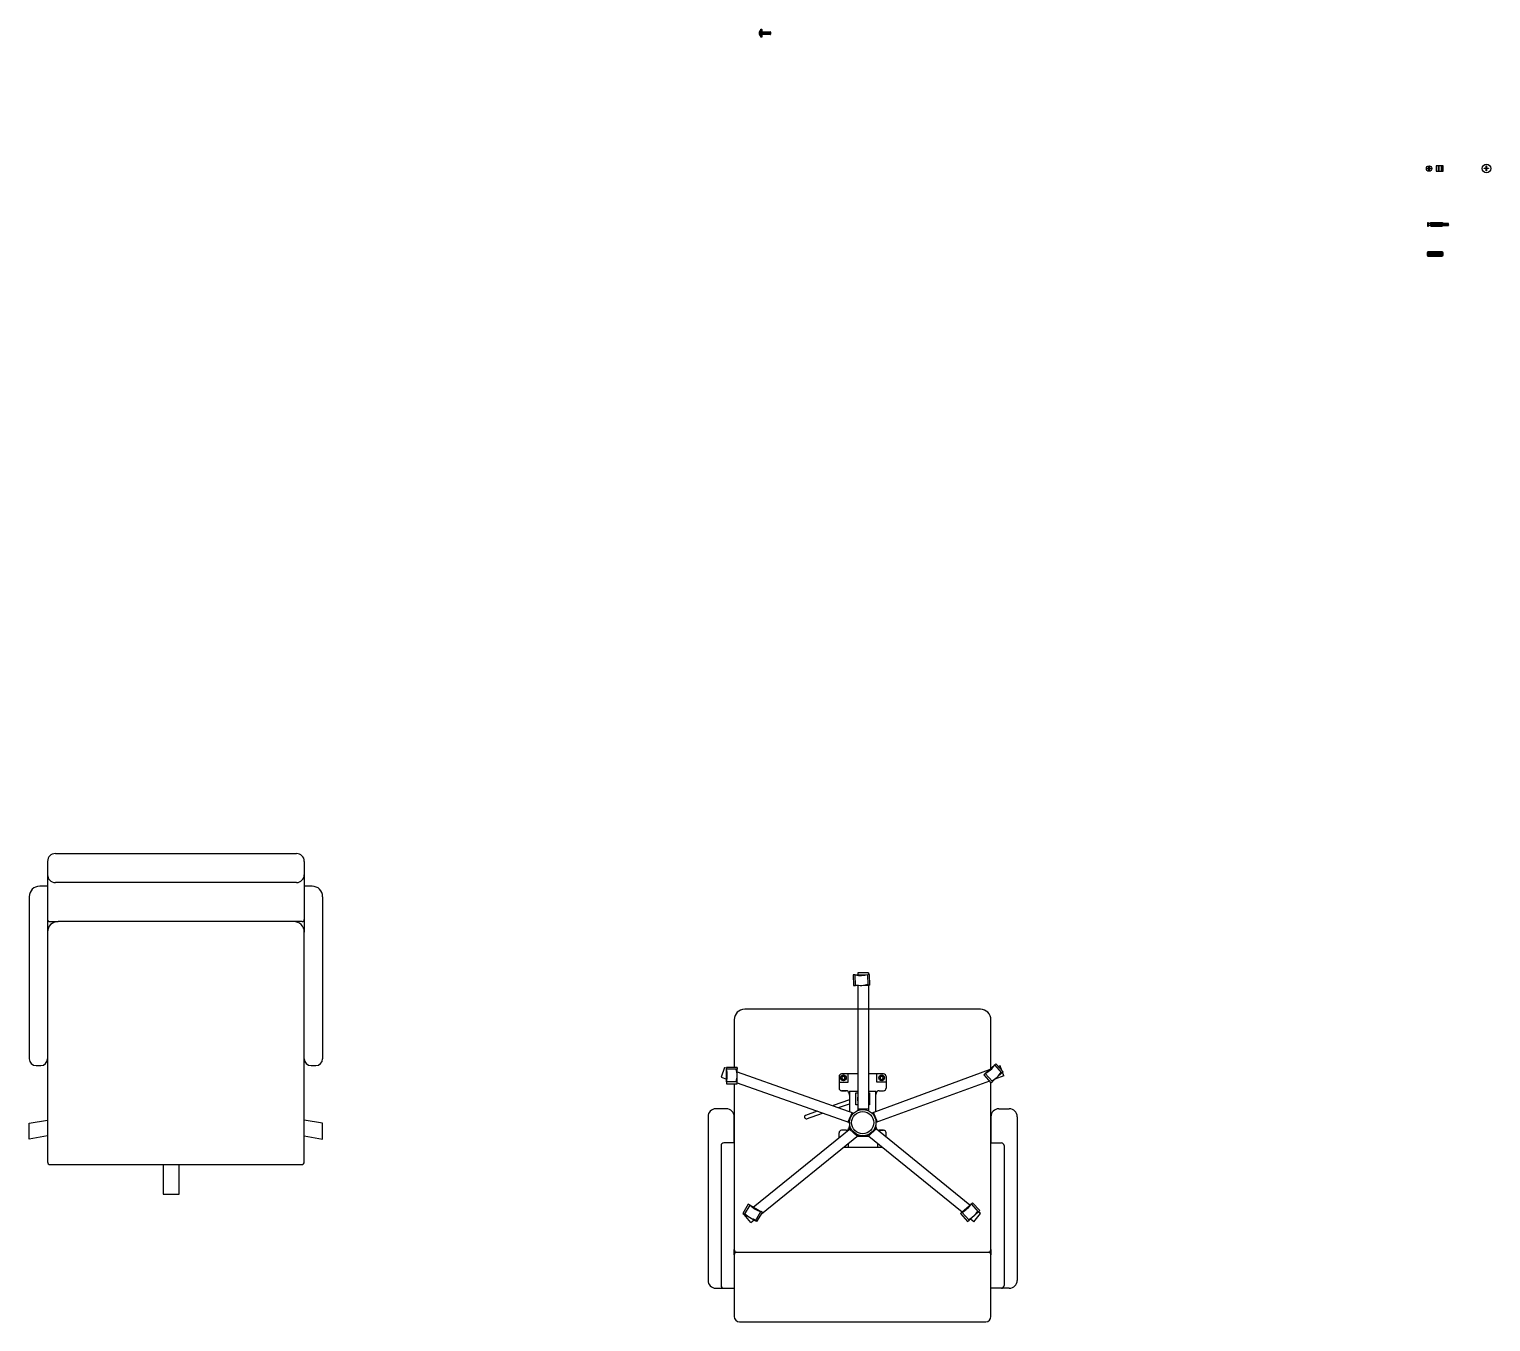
# Model space of a CAD drawing. Header units: millimetres. Extents: x -1085 to 10527, y 119 to 3003.
# Drawn here: x 4475.9 to 4754.8, y 1146.7 to 1393.4 of the extents above; entities that cross this region are included whole.
import ezdxf

# ---------------------------------------------------------------- set-up
doc = ezdxf.new("R2010")
doc.units = ezdxf.units.MM

msp = doc.modelspace()

# ---------------------------------------------------------------- linework, layer by layer
for p, q in [((4615.64, 1392.93), (4617.23, 1392.93)), ((4617.28, 1392.42), (4615.64, 1392.42)), ((4615.74, 1392.42), (4615.7, 1392.93)), ((4615.86, 1392.42), (4615.82, 1392.93)), ((4615.98, 1392.42), (4615.94, 1392.93)), ((4616.1, 1392.42), (4616.06, 1392.93)), ((4616.22, 1392.42), (4616.17, 1392.93)), ((4616.33, 1392.42), (4616.29, 1392.93)), ((4616.45, 1392.42), (4616.41, 1392.93)), ((4616.57, 1392.42), (4616.53, 1392.93)), ((4616.69, 1392.42), (4616.64, 1392.93)), ((4616.8, 1392.42), (4616.76, 1392.93)), ((4616.92, 1392.42), (4616.88, 1392.93)), ((4617.04, 1392.42), (4617, 1392.93)), ((4617.16, 1392.42), (4617.12, 1392.93)), ((4617.28, 1392.42), (4617.23, 1392.93)), ((4617.23, 1392.93), (4617.28, 1392.93)), ((4617.28, 1392.42), (4617.28, 1392.42)), ((4617.33, 1392.89), (4617.33, 1392.47)), ((4742.69, 1366.79), (4742.69, 1366.89)), ((4742.69, 1366.89), (4743.3, 1366.89)), ((4743.3, 1366.79), (4742.69, 1366.79)), ((4742.94, 1367.15), (4743, 1367.23)), ((4742.94, 1367.15), (4743.04, 1367.15)), ((4742.94, 1366.55), (4742.94, 1367.15)), ((4743, 1367.23), (4743.04, 1367.15)), ((4743.04, 1367.15), (4743.04, 1366.55)), ((4743.3, 1366.89), (4743.3, 1366.79)), ((4745.68, 1367.36), (4744.34, 1367.36)), ((4744.34, 1367.36), (4744.34, 1366.33)), ((4744.34, 1367.21), (4744.39, 1367.21)), ((4744.39, 1367.21), (4744.39, 1366.67)), ((4744.73, 1367.14), (4744.73, 1366.54)), ((4744.87, 1367.21), (4744.8, 1367.21)), ((4744.94, 1366.54), (4744.94, 1367.14)), ((4745.29, 1367.36), (4745.29, 1366.33)), ((4745.57, 1366.33), (4745.57, 1367.36)), ((4745.68, 1366.33), (4745.68, 1367.36)), ((4753.52, 1366.88), (4753.93, 1366.88)), ((4753.52, 1366.83), (4753.52, 1366.88)), ((4753.93, 1366.83), (4753.52, 1366.83)), ((4753.93, 1367.35), (4753.98, 1367.35)), ((4753.93, 1366.88), (4753.93, 1367.35)), ((4753.93, 1366.41), (4753.93, 1366.83)), ((4753.98, 1367.35), (4753.98, 1366.88)), ((4753.98, 1366.88), (4754.37, 1366.88)), ((4753.98, 1366.83), (4753.98, 1366.41)), ((4754.37, 1366.83), (4753.98, 1366.83)), ((4754.37, 1366.88), (4754.37, 1366.83)), ((4743.04, 1366.55), (4742.94, 1366.55)), ((4744.39, 1366.67), (4744.34, 1366.67)), ((4744.34, 1366.59), (4744.39, 1366.59)), ((4744.39, 1366.5), (4744.34, 1366.5)), ((4744.34, 1366.33), (4745.68, 1366.33)), ((4744.39, 1366.59), (4744.39, 1366.5)), ((4744.8, 1366.47), (4744.87, 1366.47)), ((4753.98, 1366.41), (4753.93, 1366.41)), ((4743.29, 1356.36), (4742.89, 1356.36)), ((4743.29, 1355.96), (4742.89, 1355.96)), ((4743.29, 1356.33), (4743.29, 1355.98)), ((4743.39, 1356.46), (4745.49, 1356.46)), ((4743.39, 1355.86), (4745.49, 1355.86)), ((4745.69, 1356.35), (4745.81, 1355.95)), ((4745.84, 1356.35), (4745.96, 1355.95)), ((4745.99, 1356.35), (4746.11, 1355.95)), ((4746.14, 1356.35), (4746.26, 1355.95)), ((4746.29, 1356.35), (4746.41, 1355.95)), ((4746.44, 1356.35), (4746.56, 1355.95)), ((4746.6, 1356.35), (4746.69, 1356.05)), ((4742.8, 1350.14), (4742.8, 1350.94)), ((4742.83, 1350.83), (4745.49, 1350.83)), ((4742.83, 1350.73), (4745.49, 1350.73)), ((4742.83, 1350.63), (4745.49, 1350.63)), ((4742.83, 1350.53), (4745.49, 1350.53)), ((4742.83, 1350.43), (4745.49, 1350.43)), ((4742.83, 1350.33), (4745.49, 1350.33)), ((4742.83, 1350.23), (4745.49, 1350.23)), ((4745.52, 1350.93), (4745.52, 1350.13)), ((4480.85, 1236.08), (4526.85, 1236.08)), ((4479.35, 1234.58), (4479.35, 1232.03)), ((4528.35, 1234.58), (4528.35, 1232.03)), ((4479.35, 1232.03), (4479.35, 1223.49)), ((4526.85, 1230.53), (4480.85, 1230.53)), ((4528.35, 1232.03), (4528.35, 1223.49)), ((4475.86, 1227.84), (4475.86, 1196.89)), ((4479.35, 1229.84), (4477.86, 1229.84)), ((4479.35, 1229.84), (4479.35, 1221.09)), ((4529.85, 1229.84), (4528.35, 1229.84)), ((4528.35, 1229.84), (4528.35, 1221.09)), ((4531.85, 1227.84), (4531.85, 1196.89)), ((4479.75, 1223.09), (4481.35, 1223.09)), ((4527.95, 1223.09), (4526.35, 1223.09)), ((4636, 1213.33), (4634, 1213.33)), ((4634, 1213.33), (4634, 1212.93)), ((4636, 1213.33), (4636, 1212.98)), ((4633.49, 1212.91), (4633.11, 1212.9)), ((4633.11, 1212.9), (4633.17, 1210.87)), ((4633.17, 1210.87), (4633.54, 1210.88)), ((4633.49, 1212.91), (4635.9, 1212.98)), ((4633.54, 1210.88), (4633.49, 1212.91)), ((4633.54, 1210.88), (4635.96, 1210.95)), ((4634, 1210.89), (4634, 1187.04)), ((4636.2, 1212.99), (4635.9, 1212.98)), ((4635.96, 1210.95), (4635.9, 1212.98)), ((4636.26, 1210.95), (4635.96, 1210.95)), ((4636, 1210.95), (4636, 1186.98)), ((4636.26, 1210.95), (4636.2, 1212.99)), ((4477.16, 1195.59), (4478.05, 1195.59)), ((4529.65, 1195.59), (4530.55, 1195.59)), ((4608.57, 1195.26), (4607.91, 1193.38)), ((4608.57, 1195.26), (4608.92, 1195.14)), ((4608.91, 1192.5), (4608.92, 1194.92)), ((4608.92, 1195.22), (4608.92, 1194.92)), ((4610.95, 1195.22), (4608.92, 1195.22)), ((4610.95, 1194.91), (4608.92, 1194.92)), ((4610.95, 1195.22), (4610.95, 1194.91)), ((4610.95, 1192.5), (4610.95, 1194.91)), ((4610.95, 1194.42), (4633.2, 1186.54)), ((4634, 1193.99), (4630.9, 1193.99)), ((4632.15, 1192.4), (4632.15, 1193.99)), ((4638.9, 1193.99), (4636, 1193.99)), ((4659.07, 1194.77), (4636.67, 1186.54)), ((4637.62, 1192.4), (4637.62, 1193.99)), ((4658.32, 1194.09), (4658.04, 1193.84)), ((4658.04, 1193.84), (4659.4, 1192.33)), ((4658.32, 1194.09), (4660.11, 1195.71)), ((4659.68, 1192.58), (4658.32, 1194.09)), ((4659.68, 1192.58), (4661.48, 1194.2)), ((4660.33, 1195.91), (4660.11, 1195.71)), ((4661.48, 1194.2), (4660.11, 1195.71)), ((4661.7, 1194.4), (4660.33, 1195.91)), ((4661.15, 1195.53), (4660.8, 1195.4)), ((4661.48, 1194.64), (4661.15, 1195.53)), ((4661.7, 1194.4), (4661.48, 1194.2)), ((4661.84, 1193.66), (4661.6, 1194.31)), ((4607.91, 1193.38), (4609.01, 1192.99)), ((4608.91, 1192.5), (4608.91, 1192.12)), ((4610.95, 1192.5), (4608.91, 1192.5)), ((4608.91, 1192.12), (4610.95, 1192.12)), ((4610.38, 1192.5), (4610.4, 1192.49)), ((4610.95, 1192.12), (4610.95, 1192.5)), ((4610.95, 1192.3), (4632.4, 1184.7)), ((4630.4, 1193.49), (4630.4, 1191.3)), ((4630.4, 1192.4), (4632.15, 1192.4)), ((4659.11, 1192.65), (4637.45, 1184.7)), ((4639.37, 1192.4), (4637.62, 1192.4)), ((4639.4, 1193.49), (4639.4, 1191.3)), ((4659.4, 1192.33), (4659.68, 1192.58)), ((4661.84, 1193.66), (4660.14, 1193.03)), ((4632.4, 1189.04), (4629.29, 1187.95)), ((4630.29, 1187.58), (4632.4, 1188.32)), ((4630.9, 1190.8), (4631.75, 1190.8)), ((4631.75, 1190.8), (4630.9, 1190.8)), ((4632.4, 1190.71), (4632.4, 1186.82)), ((4632.4, 1190.71), (4634, 1190.71)), ((4636, 1190.71), (4637.4, 1190.71)), ((4637.4, 1186.81), (4637.4, 1190.71)), ((4638.04, 1190.8), (4638.9, 1190.8)), ((4605.4, 1185.84), (4605.4, 1154.59)), ((4608.9, 1187.34), (4606.9, 1187.34)), ((4610.4, 1180.82), (4610.4, 1185.84)), ((4623.82, 1185.71), (4623.84, 1185.64)), ((4626.24, 1186.88), (4624, 1186.09)), ((4624.22, 1185.45), (4627.26, 1186.52)), ((4632.9, 1186.64), (4632.1, 1184.8)), ((4636, 1187.3), (4634, 1187.3)), ((4637.75, 1184.81), (4636.97, 1186.65)), ((4659.4, 1185.84), (4659.4, 1180.82)), ((4660.9, 1187.34), (4662.9, 1187.34)), ((4664.4, 1185.84), (4664.4, 1154.59)), ((4614.02, 1168.59), (4632.64, 1183.64)), ((4630.4, 1181.83), (4630.4, 1182.74)), ((4631.75, 1183.24), (4630.9, 1183.24)), ((4633.84, 1182.12), (4632.39, 1183.44)), ((4632.4, 1184.7), (4632.4, 1183.43)), ((4636.01, 1182.12), (4637.49, 1183.49)), ((4655.38, 1168.96), (4637.24, 1183.69)), ((4637.4, 1183.56), (4637.4, 1184.19)), ((4638.9, 1183.24), (4638.04, 1183.24)), ((4638.04, 1183.24), (4638.9, 1183.24)), ((4639.4, 1181.94), (4639.4, 1182.74)), ((4607.9, 1180.32), (4607.9, 1153.59)), ((4610.4, 1180.82), (4608.4, 1180.82)), ((4615.61, 1167.31), (4634.09, 1182.32)), ((4631.3, 1180.05), (4638.55, 1180.05)), ((4632.14, 1180.73), (4632.14, 1180.05)), ((4633.89, 1182.15), (4635.96, 1182.15)), ((4653.88, 1167.6), (4635.76, 1182.32)), ((4637.8, 1180.04), (4637.8, 1180.66)), ((4659.4, 1180.82), (4661.4, 1180.82)), ((4661.9, 1180.32), (4661.9, 1153.59)), ((4501.4, 1176.7), (4501.45, 1171.08)), ((4504.45, 1171.08), (4504.45, 1176.7)), ((4501.45, 1171.08), (4504.45, 1171.08)), ((4613.09, 1169.13), (4612.07, 1167.37)), ((4612.39, 1167.18), (4613.42, 1168.94)), ((4613.42, 1168.94), (4613.09, 1169.13)), ((4613.42, 1168.94), (4615.51, 1167.73)), ((4653.86, 1167.59), (4655.66, 1169.21)), ((4655.88, 1169.41), (4655.66, 1169.21)), ((4657.02, 1167.69), (4655.66, 1169.21)), ((4657.25, 1167.9), (4655.88, 1169.41)), ((4612.07, 1167.37), (4612.39, 1167.18)), ((4612.3, 1167.19), (4612.33, 1167.22)), ((4613.56, 1165.64), (4612.3, 1167.19)), ((4612.39, 1167.18), (4614.48, 1165.97)), ((4613.56, 1165.64), (4614.18, 1166.14)), ((4614.48, 1165.97), (4615.51, 1167.73)), ((4614.74, 1165.81), (4614.48, 1165.97)), ((4614.74, 1165.81), (4615.77, 1167.57)), ((4615.77, 1167.57), (4615.51, 1167.73)), ((4653.86, 1167.59), (4653.58, 1167.33)), ((4653.58, 1167.33), (4654.95, 1165.82)), ((4655.23, 1166.07), (4653.86, 1167.59)), ((4654.95, 1165.82), (4655.23, 1166.07)), ((4655.23, 1166.07), (4657.02, 1167.69)), ((4656.12, 1165.78), (4655.48, 1166.3)), ((4656.03, 1166.79), (4656.15, 1166.91)), ((4656.12, 1165.78), (4657.38, 1167.33)), ((4657.38, 1167.33), (4656.98, 1167.66)), ((4657.02, 1167.69), (4657.25, 1167.9)), ((4610.4, 1159.46), (4610.4, 1160.46)), ((4659.4, 1160.46), (4659.4, 1159.46)), ((4610.4, 1159.46), (4610.4, 1147.69)), ((4610.9, 1159.96), (4610.9, 1159.96)), ((4658.9, 1159.96), (4658.9, 1159.96)), ((4659.4, 1147.69), (4659.4, 1159.46)), ((4606.9, 1153.09), (4608.4, 1153.09)), ((4608.4, 1153.09), (4610.4, 1153.09)), ((4661.4, 1153.09), (4659.4, 1153.09)), ((4662.9, 1153.09), (4661.4, 1153.09)), ((4611.4, 1146.69), (4658.4, 1146.69))]:
    msp.add_line(p, q)
for points in [[(4615.48, 1391.95), (4615.48, 1393.4, -0.414214), (4615.51, 1393.43), (4615.61, 1393.43, -0.414214), (4615.64, 1393.4), (4615.64, 1391.95, -0.414214), (4615.61, 1391.92), (4615.51, 1391.92, -0.414214)], [(4745.53, 1350.14), (4745.64, 1350.22, 0.250765), (4745.67, 1350.26), (4745.67, 1350.81, 0.250765), (4745.64, 1350.85), (4745.53, 1350.92, 0.148069), (4745.5, 1350.93), (4742.83, 1350.93, 0.148069), (4742.8, 1350.92), (4742.69, 1350.85, 0.250765), (4742.67, 1350.81), (4742.67, 1350.26, 0.250765), (4742.69, 1350.22), (4742.8, 1350.14, 0.148069), (4742.83, 1350.13), (4745.5, 1350.13, 0.148069)]]:
    msp.add_lwpolyline(points, format="xyb", close=True)
for points in [[(4742.69, 1355.86), (4742.89, 1355.86), (4742.89, 1356.46), (4742.69, 1356.46)], [(4743.29, 1356.51), (4745.54, 1356.51), (4745.54, 1355.81), (4743.29, 1355.81)]]:
    msp.add_lwpolyline(points, close=True)
for points in [[(4743.39, 1356.51), (4743.39, 1356.21), (4745.49, 1356.21), (4745.49, 1356.51)], [(4743.39, 1355.81), (4743.39, 1356.11), (4745.49, 1356.11), (4745.49, 1355.81)], [(4610.4, 1192.12), (4610.4, 1180.15), (4610.4, 1160.46)], [(4634, 1188.08), (4633.61, 1188.08), (4633.61, 1190.38), (4634, 1190.38)], [(4636, 1190.38), (4636.2, 1190.38), (4636.2, 1188.08), (4636, 1188.08)], [(4479.35, 1182.18), (4475.86, 1181.58), (4475.86, 1184.58), (4479.35, 1185.18)], [(4528.35, 1182.18), (4531.85, 1181.58), (4531.85, 1184.58), (4528.35, 1185.18)]]:
    msp.add_lwpolyline(points)
for points in [[(4745.54, 1355.95), (4746.64, 1355.95, 0.414214), (4746.69, 1356), (4746.69, 1356.3, 0.414214), (4746.64, 1356.35), (4745.54, 1356.35), (4745.66, 1355.95)], [(4479.35, 1177.2, 0.414214), (4479.85, 1176.7), (4527.85, 1176.7, 0.414214), (4528.35, 1177.2), (4528.35, 1196.89), (4528.35, 1221.09, 0.414214), (4526.35, 1223.09), (4481.35, 1223.09, 0.414213), (4479.35, 1221.09), (4479.35, 1196.89), (4479.35, 1177.2)], [(4659.4, 1195.06), (4659.4, 1204.35, 0.414214), (4657.4, 1206.35), (4612.4, 1206.35, 0.414213), (4610.4, 1204.35), (4610.4, 1195.22)], [(4610.4, 1160.46, 0.414214), (4610.9, 1159.96), (4658.9, 1159.96, 0.414214), (4659.4, 1160.46), (4659.4, 1180.15), (4659.4, 1192.33)]]:
    msp.add_lwpolyline(points, format="xyb")
at = {"linetype": 'Continuous'}
for points in [[(4631.41, 1192.96), (4631.58, 1193.25), (4631.41, 1193.54), (4631.07, 1193.54), (4630.9, 1193.25), (4631.07, 1192.96)], [(4638.7, 1192.96), (4638.87, 1193.25), (4638.7, 1193.54), (4638.37, 1193.54), (4638.2, 1193.25), (4638.37, 1192.96)]]:
    msp.add_lwpolyline(points, close=True, dxfattribs=at)
for centre, radius in [((4743, 1366.84), 0.515), ((4753.96, 1366.86), 0.824), ((4631.24, 1193.25), 0.549), ((4638.54, 1193.25), 0.549), ((4634.93, 1184.7), 2.52), ((4634.93, 1184.7), 2.12)]:
    msp.add_circle(centre, radius)
for centre in [(4631.24, 1193.25), (4638.54, 1193.25)]:
    msp.add_circle(centre, 0.481, dxfattribs=at)
for centre, radius, start, end in [((4615.82, 1392.68), 0.684, 120.5102, 239.4898), ((4617.28, 1392.89), 0.0421, 0, 90), ((4617.28, 1392.47), 0.0421, 270, 0), ((4744.8, 1367.14), 0.0687, 90, 180), ((4744.87, 1367.14), 0.0687, 360, 90), ((4744.8, 1366.54), 0.0687, 180, 270), ((4744.87, 1366.54), 0.0687, 270, 0), ((4480.85, 1234.58), 1.5, 90, 180), ((4526.85, 1234.58), 1.5, 0, 90), ((4480.85, 1232.03), 1.5, 180, 270), ((4526.85, 1232.03), 1.5, 270, 0), ((4477.86, 1227.84), 2, 90, 180), ((4529.85, 1227.84), 2, 0, 90), ((4479.75, 1223.49), 0.4, 179.9999, 270), ((4527.95, 1223.49), 0.4, 270, 0), ((4634.56, 1217.89), 5.09, 257.8506, 285.3177), ((4634.58, 1215.35), 4.44, 256.4893, 288.037), ((4477.16, 1196.89), 1.3, 180, 270), ((4478.05, 1196.89), 1.3, 270, 360), ((4529.65, 1196.89), 1.3, 180, 270), ((4530.55, 1196.89), 1.3, 270, 0), ((4603.97, 1193.71), 5.09, 346.2254, 13.6925), ((4606.51, 1193.66), 4.44, 344.8641, 16.4118), ((4630.9, 1193.49), 0.5, 90, 180), ((4638.9, 1193.49), 0.5, 360, 90), ((4655.9, 1198.57), 5.09, 298.3688, 325.8359), ((4657.56, 1196.65), 4.44, 297.0075, 328.5552), ((4630.9, 1191.3), 0.5, 180, 270), ((4638.9, 1191.3), 0.5, 270, 360), ((4631.75, 1190.3), 0.5, 42.7692, 90), ((4631.35, 1189.93), 1.05, 1.5411, 42.7692), ((4634.9, 1189.23), 0.997, 154.4702, 205.5298), ((4638.44, 1189.93), 1.05, 137.2308, 178.4589), ((4638.04, 1190.3), 0.5, 90, 137.2308), ((4606.9, 1185.84), 1.5, 90, 180), ((4608.9, 1185.84), 1.5, 360, 90), ((4624.1, 1185.81), 0.3, 109.3575, 199.3575), ((4624.13, 1185.74), 0.3, 199.3575, 289.3575), ((4660.9, 1185.84), 1.5, 90, 180), ((4662.9, 1185.84), 1.5, 360, 90), ((4630.9, 1182.74), 0.5, 90, 180), ((4631.75, 1183.74), 0.5, 270, 317.2308), ((4631.35, 1184.11), 1.05, 317.2308, 358.4589), ((4638.44, 1184.11), 1.05, 181.5411, 222.7692), ((4638.04, 1183.74), 0.5, 222.7692, 270), ((4638.9, 1182.74), 0.5, 360, 90), ((4608.4, 1180.32), 0.5, 90, 180), ((4661.4, 1180.32), 0.5, 360, 90), ((4616.95, 1172.6), 5.09, 226.0436, 253.5107), ((4651.45, 1172.06), 5.09, 298.3688, 325.8359), ((4615.63, 1170.44), 4.44, 224.6823, 256.23), ((4653.11, 1170.15), 4.44, 297.0075, 328.5552), ((4610.9, 1159.46), 0.5, 90, 180), ((4658.9, 1159.46), 0.5, 360, 90), ((4606.9, 1154.59), 1.5, 180, 270), ((4608.4, 1153.59), 0.5, 180, 270), ((4661.4, 1153.59), 0.5, 270, 360), ((4662.9, 1154.59), 1.5, 270, 360), ((4611.4, 1147.69), 1, 180, 270), ((4658.4, 1147.69), 1, 270, 360)]:
    msp.add_arc(centre, radius, start, end)

doc.saveas('drawing.dxf')
